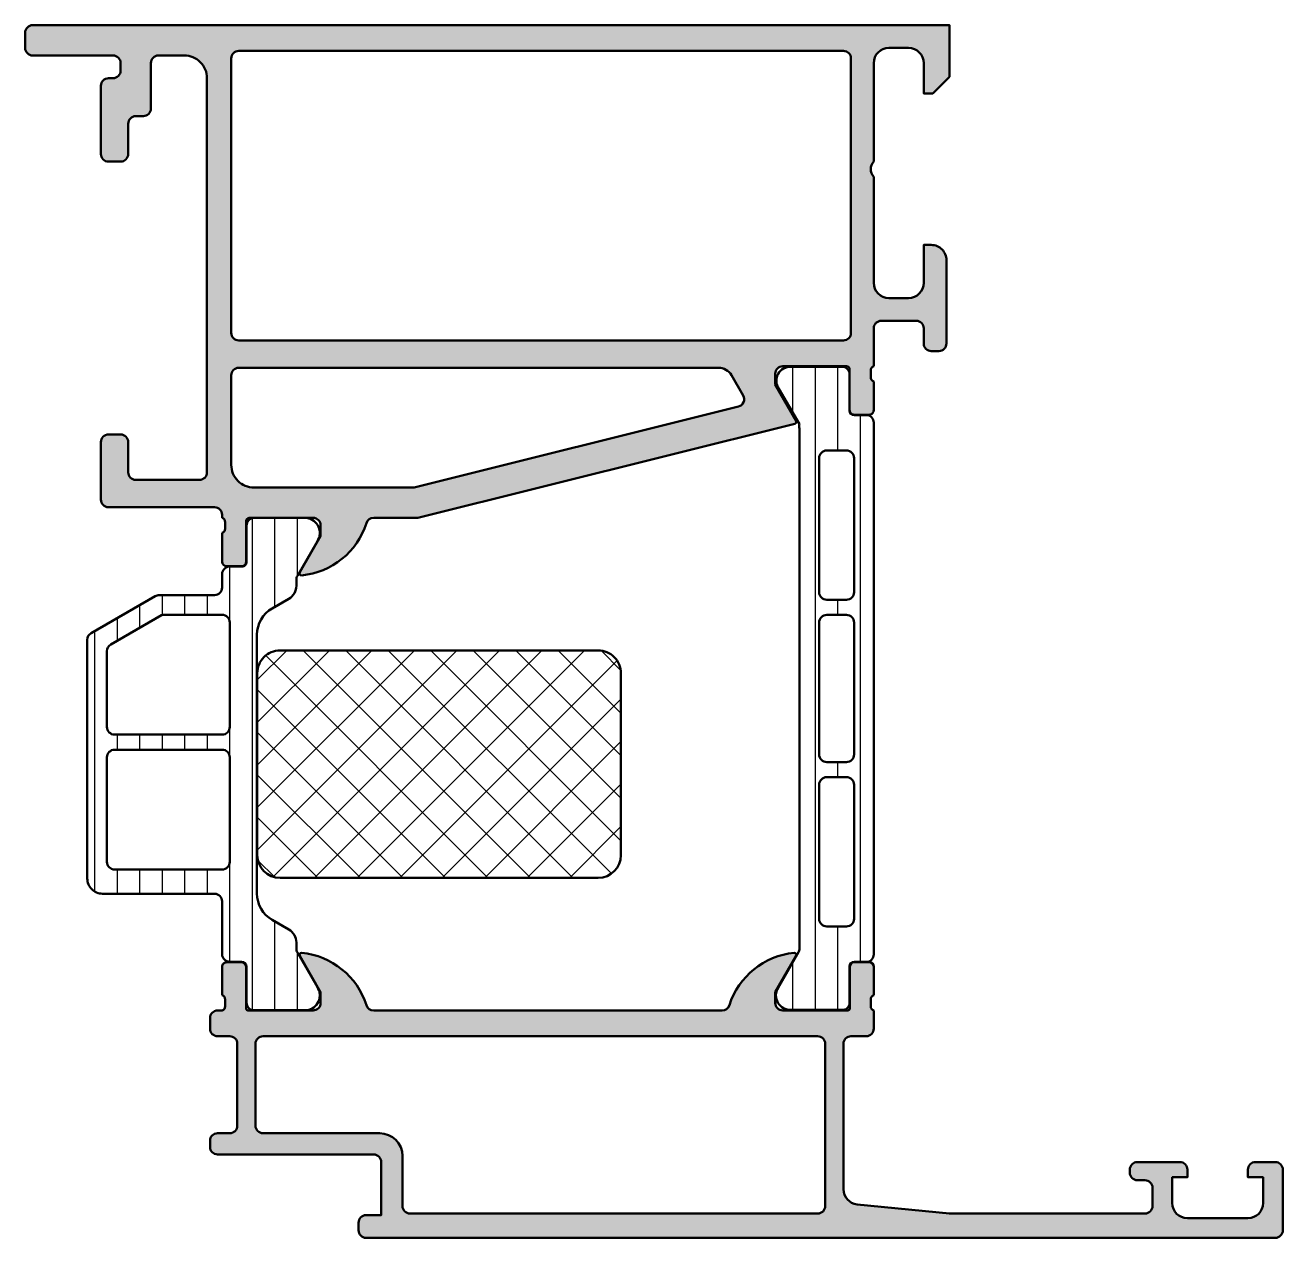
# Model space of a CAD drawing. Extents: x -15 to 68, y 0 to 80.
import ezdxf

# ---------------------------------------------------------------- set-up
doc = ezdxf.new("R2010")
doc.units = 0
for name, color, linetype, lineweight in [('0S-Alu contour', 7, 'Continuous', 50), ('0S-Alu hatch', 252, 'Continuous', 25), ('0S-Plastic contour', 254, 'Continuous', 50), ('0S-Plastic hatch', 253, 'Continuous', 25), ('0S-PT contour', 91, 'Continuous', 50), ('0S-PT hatch', 103, 'Continuous', 25)]:
    doc.layers.add(name, color=color, linetype=linetype, lineweight=lineweight)
pattern_1 = [(90, (0, 0), (-1.4859, 0), [])]

# ---------------------------------------------------------------- blocks, each defined once
blk = doc.blocks.new('501720__810098BB_A864_4363_9F8E_36D2BA99AF30_')
at = {"layer": '0S-Alu hatch'}
h = blk.add_hatch(color=256, dxfattribs=at)
edge = h.paths.add_edge_path()
edge.add_ellipse((35.76188021535163, 53.8381197846483), major_axis=(-0.1381197846483, 0), ratio=1, start_angle=104.0000000000017, end_angle=209.9999999999957, ccw=False)
edge.add_line((35.79529441547356, 53.70410274788989), (10.91199740453949, 47.5))
edge.add_line((10.91199740453949, 47.5), (7.999999999999921, 47.5))
edge.add_arc((7.999999999999921, 46.99999999999999), 0.5000000000000142, 90, 162.2515836439294)
edge.add_ellipse((2.76177675882613, 48.67660886184778), major_axis=(-4.999999999999967, 0), ratio=1, start_angle=95.62257755079332, end_angle=162.2515836439302, ccw=False)
edge.add_ellipse((3.238119784648205, 43.83811978464829), major_axis=(-0.1381197846482954, 0), ratio=1, start_angle=-30.00000000000381, end_angle=95.62257755079543, ccw=False)
edge.add_line((3.11850454237755, 43.90717967697245), (4.499999999999928, 46.3))
edge.add_line((4.499999999999928, 46.3), (4.499999999999928, 47))
edge.add_arc((3.999999999999914, 46.99999999999999), 0.5000000000000142, 0, 90)
edge.add_line((3.999999999999914, 47.5), (-0.210000000000079, 47.5))
edge.add_arc((-0.210000000000079, 47.30000000000001), 0.1999999999999886, 90, 180)
edge.add_line((-0.4100000000000677, 47.30000000000001), (-0.4100000000000819, 44.60000000000004))
edge.add_ellipse((-0.7100000000001216, 44.60000000000004), major_axis=(-0.3000000000000398, 0), ratio=1, start_angle=90, end_angle=180, ccw=False)
edge.add_line((-0.7100000000001216, 44.3), (-1.700000000000045, 44.3))
edge.add_ellipse((-1.700000000000045, 44.60000000000004), major_axis=(-0.3000000000000398, 0), ratio=1, start_angle=0, end_angle=90, ccw=False)
edge.add_line((-2.000000000000085, 44.60000000000004), (-2.000000000000085, 46.5))
edge.add_arc((-2.100000000000079, 46.78284271247462), 0.3000000000000043, 289.4712206344893, 360)
edge.add_line((-1.800000000000068, 46.78284271247462), (-1.800000000000082, 47.21715728752537))
edge.add_arc((-2.100000000000079, 47.21715728752537), 0.2999999999999829, 0, 70.5287793655094)
edge.add_line((-2.000000000000085, 47.49999999999998), (-2.000000000000085, 47.69999999999998))
edge.add_arc((-2.500000000000085, 47.69999999999998), 0.5, 0, 90)
edge.add_line((-2.500000000000085, 48.19999999999999), (-9.500000000000085, 48.19999999999998))
edge.add_ellipse((-9.500000000000085, 48.69999999999997), major_axis=(-0.4999999999999929, 0), ratio=1, start_angle=0, end_angle=90, ccw=False)
edge.add_line((-10.00000000000008, 48.69999999999997), (-10.00000000000007, 52.5))
edge.add_ellipse((-9.500000000000085, 52.5), major_axis=(-0.4999999999999858, 0), ratio=1, start_angle=269.9999999999984, end_angle=360, ccw=False)
edge.add_line((-9.500000000000071, 52.99999999999998), (-8.700000000000072, 52.99999999999999))
edge.add_ellipse((-8.700000000000045, 52.50000000000001), major_axis=(-0.4999999999999787, 0), ratio=1, start_angle=180, end_angle=270.00000000000324, ccw=False)
edge.add_line((-8.200000000000072, 52.5), (-8.200000000000072, 50.49999999999998))
edge.add_arc((-7.700000000000073, 50.49999999999998), 0.5, 180, 270)
edge.add_line((-7.700000000000073, 49.99999999999998), (-3.500000000000085, 49.99999999999999))
edge.add_arc((-3.500000000000085, 50.49999999999998), 0.4999999999999929, 270, 360)
edge.add_line((-3.000000000000085, 50.49999999999998), (-3.000000000000071, 76.5))
edge.add_arc((-4.500000000000071, 76.5), 1.5, 0, 90.00000000000055)
edge.add_line((-4.500000000000085, 78), (-6.200000000000073, 78))
edge.add_arc((-6.200000000000073, 77.5), 0.5, 90, 180)
edge.add_line((-6.700000000000073, 77.5), (-6.700000000000088, 74.49999999999999))
edge.add_ellipse((-7.200000000000102, 74.5), major_axis=(-0.5000000000000142, 0), ratio=1, start_angle=90.00000000000318, end_angle=180, ccw=False)
edge.add_line((-7.200000000000073, 73.99999999999999), (-7.700000000000088, 73.99999999999999))
edge.add_arc((-7.700000000000088, 73.49999999999999), 0.5, 90, 180)
edge.add_line((-8.200000000000088, 73.49999999999999), (-8.200000000000072, 71.5))
edge.add_ellipse((-8.70000000000006, 71.49999999999999), major_axis=(-0.4999999999999858, 0), ratio=1, start_angle=89.9999999999983, end_angle=180, ccw=False)
edge.add_line((-8.700000000000072, 71), (-9.500000000000085, 71))
edge.add_ellipse((-9.5000000000001, 71.49999999999999), major_axis=(-0.4999999999999858, 0), ratio=1, start_angle=0, end_angle=90.00000000000159, ccw=False)
edge.add_line((-10.00000000000008, 71.5), (-10.00000000000008, 76))
edge.add_ellipse((-9.5000000000001, 76.00000000000001), major_axis=(-0.4999999999999858, 0), ratio=1, start_angle=269.9999999999984, end_angle=360, ccw=False)
edge.add_line((-9.500000000000085, 76.5), (-9.200000000000072, 76.5))
edge.add_arc((-9.200000000000072, 77), 0.5, 270, 360)
edge.add_line((-8.700000000000072, 77), (-8.700000000000088, 77.5))
edge.add_arc((-9.200000000000088, 77.5), 0.5, 0, 90)
edge.add_line((-9.200000000000088, 78), (-14.50000000000008, 78))
edge.add_ellipse((-14.5000000000001, 78.49999999999999), major_axis=(-0.4999999999999858, 0), ratio=1, start_angle=0, end_angle=90.00000000000159, ccw=False)
edge.add_line((-15.00000000000008, 78.5), (-15.00000000000008, 79.5))
edge.add_ellipse((-14.5000000000001, 79.50000000000001), major_axis=(-0.4999999999999858, 0), ratio=1, start_angle=269.9999999999984, end_angle=360, ccw=False)
edge.add_line((-14.50000000000008, 80), (45.99999999999993, 80))
edge.add_line((45.99999999999993, 80), (45.99999999999993, 76.60000000000001))
edge.add_line((45.99999999999993, 76.60000000000001), (44.89999999999993, 75.5))
edge.add_line((44.89999999999993, 75.5), (44.29999999999992, 75.5))
edge.add_line((44.29999999999992, 75.5), (44.29999999999992, 77.5))
edge.add_arc((43.29999999999992, 77.5), 1, 0, 90)
edge.add_line((43.29999999999992, 78.5), (41.99999999999993, 78.5))
edge.add_arc((41.99999999999993, 77.5), 1, 90, 180)
edge.add_line((40.99999999999993, 77.5), (40.99999999999993, 71))
edge.add_arc((41.52499999999993, 70.5), 0.7250000000000015, 136.3971810272967, 223.6028189727033)
edge.add_line((40.99999999999993, 70), (40.99999999999993, 63))
edge.add_arc((41.99999999999993, 63), 1, 180, 270)
edge.add_line((41.99999999999993, 62), (43.29999999999992, 62))
edge.add_arc((43.29999999999992, 63), 1, 270, 360)
edge.add_line((44.29999999999992, 63), (44.29999999999992, 65.5))
edge.add_line((44.29999999999992, 65.5), (44.79999999999992, 65.5))
edge.add_ellipse((44.79999999999994, 64.50000000000001), major_axis=(-0.9999999999999857, 0), ratio=1, start_angle=180, end_angle=270.0000000000008, ccw=False)
edge.add_line((45.79999999999992, 64.5), (45.79999999999992, 59))
edge.add_ellipse((45.29999999999993, 58.99999999999999), major_axis=(-0.4999999999999965, 0), ratio=1, start_angle=89.9999999999992, end_angle=180, ccw=False)
edge.add_line((45.29999999999993, 58.5), (44.79999999999992, 58.50000000000001))
edge.add_ellipse((44.79999999999992, 59), major_axis=(-0.4999999999999929, 0), ratio=1, start_angle=0, end_angle=90, ccw=False)
edge.add_line((44.29999999999992, 59), (44.29999999999992, 60))
edge.add_arc((43.79999999999992, 60), 0.5, 0, 90)
edge.add_line((43.79999999999992, 60.5), (41.49999999999993, 60.5))
edge.add_arc((41.49999999999993, 60), 0.5, 90, 180)
edge.add_line((40.99999999999993, 60), (40.99999999999993, 57.5))
edge.add_arc((41.09999999999994, 57.21715728752538), 0.3000000000000011, 109.4712206344922, 180)
edge.add_line((40.79999999999993, 57.21715728752538), (40.79999999999993, 56.78284271247462))
edge.add_arc((41.09999999999994, 56.78284271247462), 0.3000000000000007, 180, 250.528779365509)
edge.add_line((40.99999999999993, 56.5), (40.99999999999993, 54.60000000000004))
edge.add_ellipse((40.6999999999999, 54.60000000000003), major_axis=(-0.3000000000000327, 0), ratio=1, start_angle=89.99999999999869, end_angle=180, ccw=False)
edge.add_line((40.69999999999989, 54.29999999999999), (39.70999999999998, 54.29999999999999))
edge.add_ellipse((39.70999999999996, 54.60000000000003), major_axis=(-0.3000000000000327, 0), ratio=1, start_angle=0, end_angle=90.00000000000267, ccw=False)
edge.add_line((39.40999999999994, 54.60000000000004), (39.40999999999993, 57.3))
edge.add_arc((39.20999999999994, 57.3), 0.1999999999999993, 0, 90)
edge.add_line((39.20999999999994, 57.5), (34.99999999999992, 57.5))
edge.add_arc((34.99999999999993, 57), 0.5, 90.00000000000081, 180)
edge.add_line((34.49999999999993, 57), (34.49999999999993, 56.29999999999999))
edge.add_line((34.49999999999993, 56.29999999999999), (35.8814954576223, 53.90717967697244))
edge = h.paths.add_edge_path()
edge.add_line((-1.400000000000076, 77.8), (-1.400000000000076, 59.69999999999998))
edge.add_arc((-0.9000000000000767, 59.69999999999999), 0.5, 180, 270)
edge.add_line((-0.9000000000000767, 59.19999999999999), (38.99999999999993, 59.2))
edge.add_arc((38.99999999999993, 59.69999999999998), 0.4999999999999929, 270, 360)
edge.add_line((39.49999999999993, 59.69999999999998), (39.49999999999993, 77.8))
edge.add_arc((38.99999999999993, 77.8), 0.5, 0, 90)
edge.add_line((38.99999999999993, 78.3), (-0.9000000000000767, 78.3))
edge.add_arc((-0.9000000000000767, 77.8), 0.5, 90, 180)
edge = h.paths.add_edge_path()
edge.add_arc((31.94739187429334, 55.32124696553697), 0.4999999999999971, 283.9999999999997, 390.0000000000001)
edge.add_line((32.38040457618556, 55.57124696553697), (31.61324865405182, 56.89999999999999))
edge.add_arc((30.74722325026737, 56.4), 1.000000000000004, 29.99999999999937, 90)
edge.add_line((30.74722325026737, 57.40000000000001), (-0.9000000000000767, 57.39999999999999))
edge.add_arc((-0.9000000000000625, 56.9), 0.4999999999999929, 90.0000000000016, 180)
edge.add_line((-1.400000000000062, 56.9), (-1.400000000000076, 51))
edge.add_arc((0.0999999999999233, 51), 1.5, 180, 270.0000000000005)
edge.add_line((0.0999999999999375, 49.5), (10.66642828273363, 49.5))
edge.add_line((10.66642828273363, 49.5), (32.06835282209318, 54.83609910239898))
at = {"layer": '0S-Alu contour', "color": 7}
for points in [[(-14.50000000000008, 80), (45.99999999999993, 80), (45.99999999999993, 76.60000000000001), (44.89999999999993, 75.5), (44.29999999999992, 75.5), (44.29999999999992, 77.5)], [(-15.00000000000008, 78.5), (-15.00000000000008, 79.5)], [(38.99999999999993, 78.3), (-0.9000000000000767, 78.3)], [(43.29999999999992, 78.5), (41.99999999999993, 78.5)], [(-9.200000000000088, 78), (-14.50000000000008, 78)], [(-8.700000000000072, 77), (-8.700000000000088, 77.5)], [(-6.700000000000073, 77.5), (-6.700000000000088, 74.49999999999999)], [(-4.500000000000085, 78), (-6.200000000000073, 78)], [(-1.400000000000076, 77.8), (-1.400000000000076, 59.69999999999998)], [(39.49999999999993, 59.69999999999998), (39.49999999999993, 77.8)], [(40.99999999999993, 77.5), (40.99999999999993, 71)], [(-9.500000000000085, 76.5), (-9.200000000000072, 76.5)], [(-3.000000000000085, 50.49999999999998), (-3.000000000000071, 76.5)], [(-10.00000000000008, 71.5), (-10.00000000000008, 76)], [(-7.200000000000073, 73.99999999999999), (-7.700000000000088, 73.99999999999999)], [(-8.200000000000088, 73.49999999999999), (-8.200000000000072, 71.5)], [(-8.700000000000072, 71), (-9.500000000000085, 71)], [(40.99999999999993, 70), (40.99999999999993, 63)], [(44.29999999999992, 63), (44.29999999999992, 65.5), (44.79999999999992, 65.5)], [(45.79999999999992, 64.5), (45.79999999999992, 59)], [(41.99999999999993, 62), (43.29999999999992, 62)], [(40.99999999999993, 60), (40.99999999999993, 57.5)], [(43.79999999999992, 60.5), (41.49999999999993, 60.5)], [(44.29999999999992, 59), (44.29999999999992, 60)], [(-0.9000000000000767, 59.19999999999999), (38.99999999999993, 59.2)], [(45.29999999999993, 58.5), (44.79999999999992, 58.50000000000001)], [(30.74722325026737, 57.40000000000001), (-0.9000000000000767, 57.39999999999999)], [(39.20999999999994, 57.5), (34.99999999999992, 57.5)], [(39.40999999999994, 54.60000000000004), (39.40999999999993, 57.3)], [(-1.400000000000062, 56.9), (-1.400000000000076, 51)], [(32.38040457618556, 55.57124696553697), (31.61324865405182, 56.89999999999999)], [(34.49999999999993, 57), (34.49999999999993, 56.29999999999999), (35.8814954576223, 53.90717967697244)], [(40.79999999999993, 57.21715728752538), (40.79999999999993, 56.78284271247462)], [(40.99999999999993, 56.5), (40.99999999999993, 54.60000000000004)], [(0.0999999999999375, 49.5), (10.66642828273363, 49.5), (32.06835282209318, 54.83609910239898)], [(40.69999999999989, 54.29999999999999), (39.70999999999998, 54.29999999999999)], [(35.79529441547356, 53.70410274788989), (10.91199740453949, 47.5), (7.999999999999921, 47.5)], [(-10.00000000000008, 48.69999999999997), (-10.00000000000007, 52.5)], [(-9.500000000000071, 52.99999999999998), (-8.700000000000072, 52.99999999999999)], [(-8.200000000000072, 52.5), (-8.200000000000072, 50.49999999999998)], [(-7.700000000000073, 49.99999999999998), (-3.500000000000085, 49.99999999999999)], [(-2.500000000000085, 48.19999999999999), (-9.500000000000085, 48.19999999999998)], [(-2.000000000000085, 47.49999999999998), (-2.000000000000085, 47.69999999999998)], [(3.999999999999914, 47.5), (-0.210000000000079, 47.5)], [(-2.000000000000085, 44.60000000000004), (-2.000000000000085, 46.5)], [(-1.800000000000068, 46.78284271247462), (-1.800000000000082, 47.21715728752537)], [(-0.4100000000000677, 47.30000000000001), (-0.4100000000000819, 44.60000000000004)], [(3.11850454237755, 43.90717967697245), (4.499999999999928, 46.3), (4.499999999999928, 47)], [(-0.7100000000001216, 44.3), (-1.700000000000045, 44.3)]]:
    blk.add_lwpolyline(points, dxfattribs=at)
at = {"layer": '0S-Alu contour', "color": 7, "extrusion": (0, 0, -1)}
for centre, radius, start, end in [((14.5000000000001, 79.50000000000001), 0.4999999999999858, 0, 90.0000000000016), ((14.5000000000001, 78.49999999999999), 0.4999999999999858, 269.9999999999984, 0), ((9.5000000000001, 76.00000000000001), 0.4999999999999858, 0, 90.0000000000016), ((7.200000000000102, 74.5), 0.5000000000000142, 180, 269.9999999999968), ((9.5000000000001, 71.49999999999999), 0.4999999999999858, 269.9999999999984, 0), ((8.70000000000006, 71.49999999999999), 0.4999999999999858, 180, 270.0000000000017), ((-44.79999999999994, 64.50000000000001), 0.9999999999999857, 89.9999999999992, 180), ((-44.79999999999992, 59), 0.4999999999999929, 270, 0), ((-45.29999999999993, 58.99999999999999), 0.4999999999999965, 180, 270.0000000000008), ((-39.70999999999996, 54.60000000000003), 0.3000000000000327, 269.9999999999973, 0), ((-40.6999999999999, 54.60000000000003), 0.3000000000000327, 180, 270.0000000000013), ((-35.76188021535163, 53.8381197846483), 0.1381197846483, 150.0000000000043, 255.9999999999983), ((9.500000000000085, 52.5), 0.4999999999999858, 0, 90.0000000000016), ((8.700000000000045, 52.50000000000001), 0.4999999999999787, 89.99999999999675, 180), ((9.500000000000085, 48.69999999999997), 0.4999999999999929, 270, 0), ((-2.76177675882613, 48.67660886184778), 4.999999999999967, 197.7484163560699, 264.3774224492067), ((1.700000000000045, 44.60000000000004), 0.3000000000000398, 270, 0), ((0.7100000000001216, 44.60000000000004), 0.3000000000000398, 180, 270), ((-3.238119784648205, 43.83811978464829), 0.1381197846482954, 264.3774224492046, 30.00000000000375)]:
    blk.add_arc(centre, radius, start, end, dxfattribs=at)
at = {"layer": '0S-Alu contour', "color": 7}
for centre, radius, start, end in [((-0.9000000000000767, 77.8), 0.5, 90, 180), ((38.99999999999993, 77.8), 0.5, 0, 90), ((41.99999999999993, 77.5), 1, 90, 180), ((43.29999999999992, 77.5), 1, 0, 90), ((-9.200000000000088, 77.5), 0.5, 0, 90), ((-6.200000000000073, 77.5), 0.5, 90, 180), ((-4.500000000000071, 76.5), 1.5, 0, 90.00000000000055), ((-9.200000000000072, 77), 0.5, 270, 0), ((-7.700000000000088, 73.49999999999999), 0.5, 90, 180), ((41.52499999999993, 70.5), 0.7250000000000015, 136.3971810272967, 223.6028189727033), ((41.99999999999993, 63), 1, 180, 270), ((43.29999999999992, 63), 1, 270, 0), ((41.49999999999993, 60), 0.5, 90, 180), ((43.79999999999992, 60), 0.5, 0, 90), ((-0.9000000000000767, 59.69999999999999), 0.5, 180, 270), ((38.99999999999993, 59.69999999999998), 0.4999999999999929, 270, 0), ((-0.9000000000000625, 56.9), 0.4999999999999929, 90.0000000000016, 180), ((30.74722325026737, 56.4), 1.000000000000004, 29.99999999999937, 90), ((34.99999999999993, 57), 0.5, 90.00000000000081, 180), ((39.20999999999994, 57.3), 0.1999999999999993, 0, 90), ((41.09999999999994, 57.21715728752538), 0.3000000000000011, 109.4712206344922, 180), ((41.09999999999994, 56.78284271247462), 0.3000000000000007, 180, 250.528779365509), ((31.94739187429334, 55.32124696553697), 0.4999999999999971, 283.9999999999997, 30.00000000000013), ((0.0999999999999233, 51), 1.5, 180, 270.0000000000005), ((-7.700000000000073, 50.49999999999998), 0.5, 180, 270), ((-3.500000000000085, 50.49999999999998), 0.4999999999999929, 270, 0), ((-2.500000000000085, 47.69999999999998), 0.5, 0, 90), ((-2.100000000000079, 47.21715728752537), 0.2999999999999829, 0, 70.5287793655094), ((-0.210000000000079, 47.30000000000001), 0.1999999999999886, 90, 180), ((3.999999999999914, 46.99999999999999), 0.5000000000000142, 0, 90), ((7.999999999999921, 46.99999999999999), 0.5000000000000142, 90, 162.2515836439294), ((-2.100000000000079, 46.78284271247462), 0.3000000000000043, 289.4712206344893, 0)]:
    blk.add_arc(centre, radius, start, end, dxfattribs=at)
blk = doc.blocks.new('345350__E8CCBB85_A133_48F6_B790_D86AECF112B5_')
at = {"layer": '0S-Alu hatch'}
h = blk.add_hatch(color=256, dxfattribs=at)
edge = h.paths.add_edge_path()
edge.add_line((-1.799998999999985, 15.72678299999149), (-1.799998999999985, 15.2731889999915))
edge.add_ellipse((-2.078836446543036, 15.26752059199313), major_axis=(-0.2788950563274379, 0), ratio=1, start_angle=106.41987641949041, end_angle=181.1645893740982, ccw=False)
edge.add_line((-2, 15), (-2.299680908210589, 15))
edge.add_arc((-2.299680908210589, 14.5), 0.5000000000000036, 90, 180)
edge.add_line((-2.799680908210589, 14.5), (-2.799680908210589, 13.79992253876117))
edge.add_arc((-2.29956618973938, 13.80003725723238), 0.5001147316285183, 180.0131427528032, 269.9868572472035)
edge.add_line((-2.299680908210547, 13.29992253876117), (-1.499693115241839, 13.29992253876117))
edge.add_ellipse((-1.499443254268499, 12.80017239973451), major_axis=(-0.4997502014883784, 0), ratio=1, start_angle=179.9713537287386, end_angle=270.0286462712596, ccw=False)
edge.add_line((-0.9996931152418255, 12.79992253876115), (-0.9996931152418255, 7.400020671848328))
edge.add_ellipse((-1.499713436076888, 7.400040992683389), major_axis=(-0.5000203212479823, 0), ratio=1, start_angle=90.00232850153498, end_angle=179.9976714983276, ccw=False)
edge.add_line((-1.499693115241825, 6.900020671848326), (-2.299680908210575, 6.900020671848325))
edge.add_arc((-2.299566189739365, 6.399905953377112), 0.5001147316285218, 90.01314275280141, 179.9868572471968)
edge.add_line((-2.799680908210575, 6.400020671848338), (-2.799680908210575, 5.999996257785828))
edge.add_arc((-2.299566189739365, 6.000110976257024), 0.5001147316285183, 180.0131427528032, 269.986857247197)
edge.add_line((-2.299680908210589, 5.499996257785815), (8.00027636718005, 5.499996257785825))
edge.add_ellipse((8.000276199942048, 4.999996090547824), major_axis=(-0.5000001672380292, 0), ratio=1, start_angle=180.0000191671709, end_angle=269.99998083594335, ccw=False)
edge.add_line((8.50027636718005, 4.999996257813003), (8.500276367180042, 1.499999953273801))
edge.add_line((8.500276367180042, 1.499999953273801), (7.500276367180042, 1.499999953273801))
edge.add_arc((7.500391085671957, 0.9998852347682088), 0.5001147316629067, 90.0131427551726, 179.9868504146385)
edge.add_line((7.000276367180042, 1.000000012878441), (7.000276367180042, 0.5000000128784468))
edge.add_arc((7.500391118378033, 0.5001147334620317), 0.5001147643557832, 180.0131429938963, 269.9798609896767)
edge.add_line((7.500215332023778, 1e-15), (67.5, 1e-16))
edge.add_arc((67.5, 0.5000000000000002), 0.5000000000000001, 270, 360)
edge.add_line((68, 0.5000000000000001), (68, 4.5))
edge.add_arc((67.5, 4.5), 0.5, 0, 90)
edge.add_line((67.5, 5), (66.19999999999999, 5))
edge.add_arc((66.19999999999999, 4.5), 0.5, 90, 180)
edge.add_line((65.69999999999999, 4.5), (65.69999999999999, 4))
edge.add_line((65.69999999999999, 4), (66.69999999999999, 4))
edge.add_line((66.69999999999999, 4), (66.69999999999996, 2.299999999999997))
edge.add_ellipse((65.69999999999996, 2.299999999999998), major_axis=(-0.9999999999999998, 0), ratio=1, start_angle=90, end_angle=180, ccw=False)
edge.add_line((65.69999999999996, 1.299999999999998), (61.69999999999999, 1.299999999999982))
edge.add_ellipse((61.69999999999999, 2.299999999999982), major_axis=(-0.9999999999999992, 0), ratio=1, start_angle=0, end_angle=90, ccw=False)
edge.add_line((60.69999999999999, 2.299999999999982), (60.69999999999999, 4))
edge.add_line((60.69999999999999, 4), (61.69999999999999, 4))
edge.add_line((61.69999999999999, 4), (61.69999999999999, 4.499999999999984))
edge.add_arc((61.19999999999999, 4.5), 0.5000000000000009, 0, 90)
edge.add_line((61.19999999999999, 5), (58.4, 4.999999999999999))
edge.add_arc((58.4, 4.499999999999998), 0.5000000000000009, 90, 180)
edge.add_line((57.9, 4.499999999999998), (57.9, 4.299999999999982))
edge.add_arc((58.4, 4.299999999999982), 0.5, 180, 270)
edge.add_line((58.4, 3.799999999999982), (58.9, 3.799999999999982))
edge.add_ellipse((58.9, 3.299999999999983), major_axis=(-0.4999999999999992, 0), ratio=1, start_angle=180, end_angle=270, ccw=False)
edge.add_line((59.40000000000001, 3.299999999999982), (59.39999999999997, 2.099999999999981))
edge.add_ellipse((58.89999999999997, 2.09999999999998), major_axis=(-0.5000000000000018, 0), ratio=1, start_angle=90, end_angle=180, ccw=False)
edge.add_line((58.89999999999997, 1.599999999999978), (45.9983668848607, 1.599999999999979))
edge.add_line((45.9983668848607, 1.599999999999979), (39.90086726378649, 2.209750724796321))
edge.add_ellipse((40.00036986780804, 3.204788067252857), major_axis=(-1.000000040545016, 0), ratio=1, start_angle=1.5080649291121517e-05, end_angle=84.2894712981921, ccw=False)
edge.add_line((39.00036982726306, 3.204787804045858), (39.00036982726304, 12.79998738861467))
edge.add_ellipse((39.5004196810018, 12.79987268502242), major_axis=(-0.50004986689435, 0), ratio=1, start_angle=270.0131427528009, end_angle=359.9868572472245, ccw=False)
edge.add_line((39.50030497740954, 13.29992253876117), (40.5, 13.29992253876117))
edge.add_arc((40.5, 13.79992253876117), 0.5, 270, 360)
edge.add_line((41, 13.79992253876117), (41, 15))
edge.add_ellipse((41.07883644654303, 15.26752059199312), major_axis=(-0.2788950563274341, 0), ratio=1, start_angle=-1.16458937409692, end_angle=73.5801235805094, ccw=False)
edge.add_line((40.79999899999999, 15.27318899999149), (40.79999899999999, 15.72678299999148))
edge.add_ellipse((41.07886709564316, 15.73244365946855), major_axis=(-0.2789255417371436, 0), ratio=1, start_angle=-73.57540544464632, end_angle=1.1628700728883814, ccw=False)
edge.add_line((41, 15.99998699999148), (41, 17.879998))
edge.add_arc((40.69999999999999, 17.879998), 0.3000000000000078, 0, 90)
edge.add_line((40.69999999999999, 18.17999800000001), (39.72002568095721, 18.179998))
edge.add_arc((39.72002568095721, 17.879998), 0.3000000000000007, 90, 180)
edge.add_line((39.42002568095721, 17.879998), (39.42002568095721, 15.11999999999999))
edge.add_ellipse((39.30002568095722, 15.11999999999999), major_axis=(-0.1199999999999903, 0), ratio=1, start_angle=89.9999999999967, end_angle=180, ccw=False)
edge.add_line((39.30002568095721, 15), (35.00000000000002, 15))
edge.add_ellipse((35.00000000000001, 15.49999999999999), major_axis=(-0.4999999999999965, 0), ratio=1, start_angle=0, end_angle=90.0000000000008, ccw=False)
edge.add_line((34.50000000000001, 15.5), (34.49999999999999, 16.2))
edge.add_line((34.49999999999999, 16.2), (35.88149545762237, 18.59282032302755))
edge.add_arc((35.76188021535172, 18.6618802153517), 0.1381197846482894, 330.0000000000001, 455.6225775507986)
edge.add_arc((36.23822324117386, 13.82339113815207), 5.000000000000113, 95.622577550794, 162.2515836439304)
edge.add_ellipse((31.00000000000004, 15.49999999999988), major_axis=(-0.4999999999998927, 0), ratio=1, start_angle=89.99999999999591, end_angle=162.2515836439253, ccw=False)
edge.add_line((31.00000000000001, 14.99999999999999), (7.999999999999992, 15))
edge.add_ellipse((8.000000000000021, 15.49999999999984), major_axis=(-0.4999999999998384, 0), ratio=1, start_angle=17.74841635606589, end_angle=89.9999999999967, ccw=False)
edge.add_arc((2.761776758826187, 13.82339113815201), 5.000000000000197, 17.74841635607066, 84.37742244920675)
edge.add_arc((3.23811978464829, 18.66188021535171), 0.138119784648294, 84.37742244921073, 210.0000000000012)
edge.add_line((3.118504542377635, 18.59282032302757), (4.500000000000007, 16.19999999999999))
edge.add_line((4.500000000000007, 16.19999999999999), (4.5, 15.5))
edge.add_ellipse((4, 15.50000000000001), major_axis=(-0.5, 0), ratio=1, start_angle=89.9999999999983, end_angle=180, ccw=False)
edge.add_line((3.999999999999985, 15.00000000000001), (-0.3000256809571908, 15))
edge.add_ellipse((-0.3000256809571908, 15.12), major_axis=(-0.1200000000000027, 0), ratio=1, start_angle=0, end_angle=90, ccw=False)
edge.add_line((-0.4200256809571954, 15.12), (-0.4200256809571954, 17.879998))
edge.add_arc((-0.7200256809572068, 17.87999799999999), 0.3000000000000114, 0, 90)
edge.add_line((-0.7200256809572068, 18.17999800000001), (-1.699999999999988, 18.179998))
edge.add_arc((-1.700000000000002, 17.87999800000001), 0.2999999999999936, 89.99999999999729, 180)
edge.add_line((-2, 17.87999800000001), (-1.999999999999985, 15.99998699999149))
edge.add_ellipse((-2.07886709564319, 15.73244365946853), major_axis=(-0.2789255417371816, 0), ratio=1, start_angle=178.837129927118, end_angle=253.5754054446394, ccw=False)
edge = h.paths.add_edge_path()
edge.add_ellipse((0.7001505502649508, 12.80015209114268), major_axis=(-0.4997704760377764, 0), ratio=1, start_angle=-90.01932230628069, end_angle=0.02631684688930136, ccw=False)
edge.add_line((0.7003190917894245, 13.29992253876117), (37.30035380553454, 13.29992253876116))
edge.add_ellipse((37.30048878729687, 12.80005752052349), major_axis=(-0.4998650364626667, 0), ratio=1, start_angle=179.9845280529183, end_angle=270.0154719470708, ccw=False)
edge.add_line((37.80035380553454, 12.79992253876107), (37.80035380553453, 2.099975658420646))
edge.add_ellipse((37.30025928519608, 2.100070059527233), major_axis=(-0.5000945292483385, 0), ratio=1, start_angle=90.0108291856593, end_angle=179.9891844747251, ccw=False)
edge.add_line((37.30035380553454, 1.5999755392113), (10.40030078124254, 1.5999755392113))
edge.add_ellipse((10.400395301581, 2.100070059527243), major_axis=(-0.5000945292483491, 0), ratio=1, start_angle=0.010815525275006621, end_angle=89.98917081434081, ccw=False)
edge.add_line((9.900300781242542, 2.099975658420602), (9.900300781242535, 5.400020819006611))
edge.add_arc((8.40030085426848, 5.400020744874273), 1.499999926974057, 2.8316468405e-06, 90.00000278938575)
edge.add_line((8.400300781242535, 6.900020671848325), (0.7003190917894245, 6.900020671848327))
edge.add_ellipse((0.7001505502649508, 7.39979111946681), major_axis=(-0.4997704760377753, 0), ratio=1, start_angle=-0.02631684688930136, end_angle=90.0193223062808, ccw=False)
edge.add_line((0.2003801269456744, 7.400020671848325), (0.2003801269456602, 12.79992253876121))
at = {"layer": '0S-Alu contour', "color": 7}
for points in [[(3.118504542377635, 18.59282032302757), (4.500000000000007, 16.19999999999999), (4.5, 15.5)], [(34.50000000000001, 15.5), (34.49999999999999, 16.2), (35.88149545762237, 18.59282032302755)], [(-2, 17.87999800000001), (-1.999999999999985, 15.99998699999149)], [(-0.7200256809572068, 18.17999800000001), (-1.699999999999988, 18.179998)], [(-0.4200256809571954, 15.12), (-0.4200256809571954, 17.879998)], [(39.42002568095721, 17.879998), (39.42002568095721, 15.11999999999999)], [(40.69999999999999, 18.17999800000001), (39.72002568095721, 18.179998)], [(41, 15.99998699999148), (41, 17.879998)], [(-2, 15), (-2.299680908210589, 15)], [(-1.799998999999985, 15.72678299999149), (-1.799998999999985, 15.2731889999915)], [(3.999999999999985, 15.00000000000001), (-0.3000256809571908, 15)], [(31.00000000000001, 14.99999999999999), (7.999999999999992, 15)], [(39.30002568095721, 15), (35.00000000000002, 15)], [(40.79999899999999, 15.27318899999149), (40.79999899999999, 15.72678299999148)], [(41, 13.79992253876117), (41, 15)], [(-2.799680908210589, 14.5), (-2.799680908210589, 13.79992253876117)], [(-2.299680908210547, 13.29992253876117), (-1.499693115241839, 13.29992253876117)], [(0.7003190917894245, 13.29992253876117), (37.30035380553454, 13.29992253876116)], [(39.50030497740954, 13.29992253876117), (40.5, 13.29992253876117)], [(-0.9996931152418255, 12.79992253876115), (-0.9996931152418255, 7.400020671848328)], [(0.2003801269456744, 7.400020671848325), (0.2003801269456602, 12.79992253876121)], [(37.80035380553454, 12.79992253876107), (37.80035380553453, 2.099975658420646)], [(39.00036982726306, 3.204787804045858), (39.00036982726304, 12.79998738861467)], [(-1.499693115241825, 6.900020671848326), (-2.299680908210575, 6.900020671848325)], [(8.400300781242535, 6.900020671848325), (0.7003190917894245, 6.900020671848327)], [(-2.799680908210575, 6.400020671848338), (-2.799680908210575, 5.999996257785828)], [(-2.299680908210589, 5.499996257785815), (8.00027636718005, 5.499996257785825)], [(8.50027636718005, 4.999996257813003), (8.500276367180042, 1.499999953273801), (7.500276367180042, 1.499999953273801)], [(9.900300781242542, 2.099975658420602), (9.900300781242535, 5.400020819006611)], [(61.19999999999999, 5), (58.4, 4.999999999999999)], [(67.5, 5), (66.19999999999999, 5)], [(57.9, 4.499999999999998), (57.9, 4.299999999999982)], [(60.69999999999999, 2.299999999999982), (60.69999999999999, 4), (61.69999999999999, 4), (61.69999999999999, 4.499999999999984)], [(65.69999999999999, 4.5), (65.69999999999999, 4), (66.69999999999999, 4), (66.69999999999996, 2.299999999999997)], [(68, 0.5000000000000001), (68, 4.5)], [(58.4, 3.799999999999982), (58.9, 3.799999999999982)], [(59.40000000000001, 3.299999999999982), (59.39999999999997, 2.099999999999981)], [(58.89999999999997, 1.599999999999978), (45.9983668848607, 1.599999999999979), (39.90086726378649, 2.209750724796321)], [(7.000276367180042, 1.000000012878441), (7.000276367180042, 0.5000000128784468)], [(37.30035380553454, 1.5999755392113), (10.40030078124254, 1.5999755392113)], [(65.69999999999996, 1.299999999999998), (61.69999999999999, 1.299999999999982)], [(7.500215332023778, 1e-15), (67.5, 1e-16)]]:
    blk.add_lwpolyline(points, dxfattribs=at)
for centre, radius, start, end in [((3.23811978464829, 18.66188021535171), 0.138119784648294, 84.37742244921073, 210.0000000000012), ((2.761776758826187, 13.82339113815201), 5.000000000000197, 17.74841635607066, 84.37742244920675), ((36.23822324117386, 13.82339113815207), 5.000000000000113, 95.622577550794, 162.2515836439304), ((35.76188021535172, 18.6618802153517), 0.1381197846482894, 330.0000000000001, 95.62257755079864), ((-1.700000000000002, 17.87999800000001), 0.2999999999999936, 89.99999999999729, 180), ((-0.7200256809572068, 17.87999799999999), 0.3000000000000114, 0, 90), ((39.72002568095721, 17.879998), 0.3000000000000007, 90, 180), ((40.69999999999999, 17.879998), 0.3000000000000078, 0, 90), ((-2.299680908210589, 14.5), 0.5000000000000036, 90, 180), ((-2.29956618973938, 13.80003725723238), 0.5001147316285183, 180.0131427528032, 269.9868572472035), ((40.5, 13.79992253876117), 0.5, 270, 0), ((-2.299566189739365, 6.399905953377112), 0.5001147316285218, 90.01314275280141, 179.9868572471968), ((8.40030085426848, 5.400020744874273), 1.499999926974057, 2.8316468405e-06, 90.00000278938575), ((-2.299566189739365, 6.000110976257024), 0.5001147316285183, 180.0131427528032, 269.986857247197), ((58.4, 4.499999999999998), 0.5000000000000009, 90, 180), ((61.19999999999999, 4.5), 0.5000000000000009, 0, 90), ((66.19999999999999, 4.5), 0.5, 90, 180), ((67.5, 4.5), 0.5, 0, 90), ((58.4, 4.299999999999982), 0.5, 180, 270), ((7.500391085671957, 0.9998852347682088), 0.5001147316629067, 90.0131427551726, 179.9868504146385), ((7.500391118378033, 0.5001147334620317), 0.5001147643557832, 180.0131429938963, 269.9798609896767), ((67.5, 0.5000000000000002), 0.5000000000000001, 270, 0)]:
    blk.add_arc(centre, radius, start, end, dxfattribs=at)
at = {"layer": '0S-Alu contour', "color": 7, "extrusion": (0, 0, -1)}
for centre, radius, start, end in [((2.07886709564319, 15.73244365946853), 0.2789255417371816, 106.4245945553606, 181.1628700728821), ((-41.07886709564316, 15.73244365946855), 0.2789255417371436, 358.8371299271116, 73.57540544464624), ((2.078836446543036, 15.26752059199313), 0.2788950563274379, 178.8354106259018, 253.5801235805096), ((0.3000256809571908, 15.12), 0.1200000000000028, 270, 0), ((-4, 15.50000000000001), 0.5, 180, 270.0000000000017), ((-8.000000000000021, 15.49999999999984), 0.4999999999998384, 270.0000000000033, 342.2515836439341), ((-31.00000000000004, 15.49999999999988), 0.4999999999998927, 197.7484163560749, 270.0000000000041), ((-35.00000000000001, 15.49999999999999), 0.4999999999999965, 269.9999999999992, 0), ((-39.30002568095722, 15.11999999999999), 0.1199999999999903, 180, 270.0000000000033), ((-41.07883644654303, 15.26752059199312), 0.2788950563274341, 286.4198764194906, 1.164589374096924), ((1.499443254268499, 12.80017239973451), 0.4997502014883784, 89.9713537287404, 180.0286462712615), ((-0.7001505502649508, 12.80015209114268), 0.4997704760377764, 359.9736831531107, 90.01932230628076), ((-37.30048878729687, 12.80005752052349), 0.4998650364626667, 89.98452805292918, 180.0154719470817), ((-39.5004196810018, 12.79987268502242), 0.50004986689435, 0.0131427527754762, 89.9868572471991), ((1.499713436076888, 7.400040992683389), 0.5000203212479823, 180.0023285016724, 269.997671498465), ((-0.7001505502649508, 7.39979111946681), 0.4997704760377754, 269.9806776937192, 0.0263168468893796), ((-8.000276199942048, 4.999996090547824), 0.5000001672380292, 90.00001916405668, 179.9999808328291), ((-58.9, 3.299999999999983), 0.4999999999999992, 90, 180), ((-40.00036986780804, 3.204788067252857), 1.000000040545016, 275.710528701808, 359.9999849193507), ((-10.400395301581, 2.100070059527243), 0.5000945292483491, 270.0108291856592, 359.989184474725), ((-37.30025928519608, 2.100070059527233), 0.5000945292483385, 180.010815525275, 269.9891708143407), ((-58.89999999999997, 2.09999999999998), 0.5000000000000018, 180, 270), ((-61.69999999999999, 2.299999999999982), 0.9999999999999992, 270, 0), ((-65.69999999999996, 2.299999999999998), 0.9999999999999998, 180, 270)]:
    blk.add_arc(centre, radius, start, end, dxfattribs=at)
blk = doc.blocks.new('284013__F912D0D4_1162_48A4_BBD0_B471462C4B41___83469CB9_A1CC_4CCC_81C5_B868A43CE60F_')
at = {"layer": '0S-Plastic hatch'}
h = blk.add_hatch(dxfattribs=at)
h.set_pattern_fill('ANSI31', color=256, scale=0.4680000000000001, angle=45, style=0)
h.set_pattern_definition(pattern_1)
edge = h.paths.add_edge_path()
edge.add_line((-1.999999987197213, 43.79000300000001), (-1.999999987197213, 42.90002479553223))
edge.add_ellipse((-2.499999987197185, 42.90002479553222), major_axis=(-0.4999999999999716, 0), ratio=1, start_angle=89.9999999999967, end_angle=180, ccw=False)
edge.add_line((-2.499999987197213, 42.40002479553225), (-6.165949617267472, 42.40002479553223))
edge.add_arc((-6.165949617267429, 41.90002479553228), 0.4999999999999574, 90.00000000000487, 120.0045119354997)
edge.add_line((-6.415983715432801, 42.33301780904933), (-10.65003466965348, 39.8880427658599))
edge.add_arc((-10.40000057148811, 39.45504975234279), 0.5000000000000014, 120.0045119354968, 179.9988937274308)
edge.add_line((-10.9000005713949, 39.45505940639217), (-10.90030670186739, 23.70003199196952))
edge.add_arc((-9.900306702053795, 23.7000126838684), 0.9999999999999974, 179.9988937274308, 269.9999963079567)
edge.add_line((-9.900306766492108, 22.70001268386841), (-2.499999954978065, 22.70001220700519))
edge.add_ellipse((-2.499999987197227, 22.20001220700519), major_axis=(-0.5000000000000081, 0), ratio=1, start_angle=180, end_angle=269.99999630795594, ccw=False)
edge.add_line((-1.999999987197227, 22.20001220700519), (-1.999999987197213, 18.70999698719721))
edge.add_arc((-1.50000267890914, 18.70999430828808), 0.4999973082952495, 179.999693017615, 270.0003069820259)
edge.add_line((-1.500000000000014, 18.209997), (-0.6896686666666767, 18.209997))
edge.add_ellipse((-0.6896686666666767, 17.90999699999999), major_axis=(-0.3000000000000043, 0), ratio=1, start_angle=180, end_angle=270, ccw=False)
edge.add_line((-0.3896686666666653, 17.909997), (-0.3900006170637056, 15.50999861706369))
edge.add_arc((0.10999536037491, 15.50999597743861), 0.4999959774455833, 179.9996975182267, 270.0003024811867)
edge.add_line((0.1099979999999903, 15.01), (3.586539498099455, 15.01))
edge.add_arc((3.444228849108114, 15.99981807472285), 0.9999960709244774, 278.181608051899, 392.7270160998408)
edge.add_line((4.285481498099457, 16.54045300000001), (2.966989442252057, 18.82414854312755))
edge.add_ellipse((3.400002158982616, 19.07414851742715), major_axis=(-0.5000000000001791, 0), ratio=1, start_angle=0.0011751529779076009, end_angle=29.999996599338374, ccw=False)
edge.add_line((2.900002159087605, 19.07413826228277), (2.899993904977364, 19.47657566124689))
edge.add_arc((1.899993905187699, 19.47655515095074), 0.9999999999999868, 0.0011751529779635, 60.02622318121969)
edge.add_line((2.399597489588387, 20.34280930444956), (1.300795644524569, 20.9765324884859))
edge.add_ellipse((2.300002813326045, 22.70904079548361), major_axis=(-2.000000000000081, 0), ratio=1, start_angle=0, end_angle=60.026223181218086, ccw=False)
edge.add_line((0.3000028133259605, 22.70904079548357), (0.3000028133259462, 39.79095917659861))
edge.add_ellipse((2.300002813325988, 39.79095920451643), major_axis=(-2.000000000000042, 0), ratio=1, start_angle=299.9737768187801, end_angle=360, ccw=False)
edge.add_line((1.300795644524583, 41.52346751151413), (2.399597489588387, 42.15719069555045))
edge.add_arc((1.899993905187699, 43.02344484904928), 1, 299.9737768187799, 359.9988248470221)
edge.add_line((2.899993904977364, 43.0234243387606), (2.900002159087605, 43.42586173772096))
edge.add_ellipse((3.400002158982289, 43.42585148257295), major_axis=(-0.4999999999998514, 0), ratio=1, start_angle=330.0000034006513, end_angle=359.9988248467119, ccw=False)
edge.add_line((2.966989442252057, 43.67585145687246), (4.285481498099457, 45.959547))
edge.add_arc((3.444228849108114, 46.50018192527716), 0.9999960709244778, 327.2729839001589, 441.8183919481001)
edge.add_line((3.586539498099469, 47.49000000000001), (0.1099980000000045, 47.49000000000002))
edge.add_arc((0.1099953603749242, 46.99000402256139), 0.4999959774455904, 89.9996975188133, 180.0003024817733)
edge.add_line((-0.3900006170636914, 46.99000138293119), (-0.3897603949437638, 44.59003302816078))
edge.add_ellipse((-0.6897603934409346, 44.59000300000001), major_axis=(-0.2999999999999883, 0), ratio=1, start_angle=89.99999999999733, end_angle=180.005734956338, ccw=False)
edge.add_line((-0.6897603934409489, 44.29000300000002), (-1.499999987197199, 44.29000300000001))
edge.add_arc((-1.499999987197213, 43.79000300000001), 0.5, 89.99999999999837, 180)
edge = h.paths.add_edge_path()
edge.add_line((-9.600214958190932, 24.79953670501709), (-9.600000858306897, 31.70002593994141))
edge.add_ellipse((-9.10020069520725, 31.70022577646151), major_axis=(-0.4998002030502552, 0), ratio=1, start_angle=-90.0227994500579, end_angle=0.02290873318861486, ccw=False)
edge.add_line((-9.100001811981215, 32.20002593994141), (-2.000000047096662, 32.20002593994141))
edge.add_ellipse((-1.999806013141778, 31.70021962891023), major_axis=(-0.4998063486949419, 0), ratio=1, start_angle=179.9777962789857, end_angle=270.02224326882873, ccw=False)
edge.add_line((-1.49999970197679, 31.70002593994141), (-1.500206321477904, 24.79953670501712))
edge.add_ellipse((-1.999909018796927, 24.79923940252309), major_axis=(-0.4997027857603682, 0), ratio=1, start_angle=89.96594743205827, end_angle=180.0340886215503, ccw=False)
edge.add_line((-2.000206006850945, 24.29953670501709), (-9.10019969940187, 24.29953670501709))
edge.add_ellipse((-9.10049351631828, 24.79925813815599), major_axis=(-0.4997215195153975, 0), ratio=1, start_angle=-0.031939201445993604, end_angle=90.03368770319548, ccw=False)
edge = h.paths.add_edge_path()
edge.add_line((-9.349956328696933, 39.13802602248269), (-5.997344293317297, 41.07320767234947))
edge.add_ellipse((-5.897361723692995, 40.89999252932986), major_axis=(-0.1999999999999523, 0), ratio=1, start_angle=270.005869590817, end_angle=299.99423424562417, ccw=False)
edge.add_line((-5.897382212430059, 41.09999252828035), (-2.000205675372868, 41.10039176940918))
edge.add_ellipse((-1.999909117825296, 40.60068843655495), major_axis=(-0.4997034208528345, 0), ratio=1, start_angle=179.9659842705408, end_angle=270.0340031629701, ccw=False)
edge.add_line((-1.500205785036101, 40.60039176940918), (-1.499999761581435, 33.70002593994133))
edge.add_ellipse((-1.999700789294053, 33.6997269676127), major_axis=(-0.4997011171505489, 0), ratio=1, start_angle=89.96571187978742, end_angle=180.0342801988035, ccw=False)
edge.add_line((-1.999999830708588, 33.20002593994141), (-9.100000858306897, 33.20002593994142))
edge.add_ellipse((-9.100304336517212, 33.69972293827907), major_axis=(-0.4996970904925152, 0), ratio=1, start_angle=-0.03474248266508084, end_angle=90.03479712414747, ccw=False)
edge.add_line((-9.600001335144057, 33.70002593994141), (-9.599999904636121, 38.70498831207074))
edge.add_ellipse((-9.099999904636135, 38.70498816493356), major_axis=(-0.5000000000000029, 0), ratio=1, start_angle=299.99423424562144, end_angle=359.99998313932144, ccw=False)
at = {"layer": '0S-Alu contour', "color": 7}
for points in [[(-9.349956328696933, 39.13802602248269), (-5.997344293317297, 41.07320767234947)], [(-5.897382212430059, 41.09999252828035), (-2.000205675372868, 41.10039176940918)], [(-1.500205785036101, 40.60039176940918), (-1.499999761581435, 33.70002593994133)], [(-9.600001335144057, 33.70002593994141), (-9.599999904636121, 38.70498831207074)], [(-1.999999830708588, 33.20002593994141), (-9.100000858306897, 33.20002593994142)], [(-9.600214958190932, 24.79953670501709), (-9.600000858306897, 31.70002593994141)], [(-9.100001811981215, 32.20002593994141), (-2.000000047096662, 32.20002593994141)], [(-1.49999970197679, 31.70002593994141), (-1.500206321477904, 24.79953670501712)], [(-2.000206006850945, 24.29953670501709), (-9.10019969940187, 24.29953670501709)]]:
    blk.add_lwpolyline(points, dxfattribs=at)
at = {"layer": '0S-Alu contour', "color": 7, "extrusion": (0, 0, -1)}
for centre, radius, start, end in [((5.897361723692995, 40.89999252932986), 0.1999999999999523, 60.00576575437584, 89.99413040918303), ((1.999909117825296, 40.60068843655495), 0.4997034208528345, 89.96599683702988, 180.0340157294593), ((9.099999904636135, 38.70498816493356), 0.5000000000000029, 1.68606785517e-05, 60.00576575437853), ((9.100304336517212, 33.69972293827907), 0.4996970904925152, 269.9652028758525, 0.0347424826650621), ((1.999700789294053, 33.6997269676127), 0.4997011171505489, 179.9657198011965, 270.0342881202126), ((9.10020069520725, 31.70022577646151), 0.4998002030502552, 359.9770912668114, 90.02279945005797), ((1.999806013141778, 31.70021962891023), 0.4998063486949419, 89.97775673117127, 180.0222037210143), ((9.10049351631828, 24.79925813815599), 0.4997215195153976, 269.9663122968045, 0.0319392014459854), ((1.999909018796927, 24.79923940252309), 0.4997027857603682, 179.9659113784497, 270.0340525679417)]:
    blk.add_arc(centre, radius, start, end, dxfattribs=at)
at = {"layer": '0S-Plastic contour', "color": 7}
for points in [[(3.586539498099469, 47.49000000000001), (0.1099980000000045, 47.49000000000002)], [(-0.3900006170636914, 46.99000138293119), (-0.3897603949437638, 44.59003302816078)], [(2.966989442252057, 43.67585145687246), (4.285481498099457, 45.959547)], [(-0.6897603934409489, 44.29000300000002), (-1.499999987197199, 44.29000300000001)], [(-1.999999987197213, 43.79000300000001), (-1.999999987197213, 42.90002479553223)], [(2.899993904977364, 43.0234243387606), (2.900002159087605, 43.42586173772096)], [(-6.415983715432801, 42.33301780904933), (-10.65003466965348, 39.8880427658599)], [(-2.499999987197213, 42.40002479553225), (-6.165949617267472, 42.40002479553223)], [(1.300795644524583, 41.52346751151413), (2.399597489588387, 42.15719069555045)], [(-10.9000005713949, 39.45505940639217), (-10.90030670186739, 23.70003199196952)], [(0.3000028133259605, 22.70904079548357), (0.3000028133259462, 39.79095917659861)], [(-9.900306766492108, 22.70001268386841), (-2.499999954978065, 22.70001220700519)], [(-1.999999987197227, 22.20001220700519), (-1.999999987197213, 18.70999698719721)], [(2.399597489588387, 20.34280930444956), (1.300795644524569, 20.9765324884859)], [(2.900002159087605, 19.07413826228277), (2.899993904977364, 19.47657566124689)], [(4.285481498099457, 16.54045300000001), (2.966989442252057, 18.82414854312755)], [(-1.500000000000014, 18.209997), (-0.6896686666666767, 18.209997)], [(-0.3896686666666653, 17.909997), (-0.3900006170637056, 15.50999861706369)], [(0.1099979999999903, 15.01), (3.586539498099455, 15.01)]]:
    blk.add_lwpolyline(points, dxfattribs=at)
for centre, radius, start, end in [((0.1099953603749242, 46.99000402256139), 0.4999959774455904, 89.9996975188133, 180.0003024817733), ((3.444228849108114, 46.50018192527716), 0.9999960709244778, 327.2729839001589, 81.81839194810016), ((-1.499999987197213, 43.79000300000001), 0.5, 89.99999999999837, 180), ((-6.165949617267429, 41.90002479553228), 0.4999999999999574, 90.00000000000487, 120.0045119354997), ((1.899993905187699, 43.02344484904928), 1, 299.9737768187799, 359.9988248470221), ((-10.40000057148811, 39.45504975234279), 0.5000000000000014, 120.0045119354968, 179.9988937274308), ((-9.900306702053795, 23.7000126838684), 0.9999999999999974, 179.9988937274308, 269.9999963079567), ((1.899993905187699, 19.47655515095074), 0.9999999999999868, 0.0011751529779635, 60.02622318121969), ((-1.50000267890914, 18.70999430828808), 0.4999973082952495, 179.999693017615, 270.0003069820259), ((3.444228849108114, 15.99981807472285), 0.9999960709244774, 278.181608051899, 32.72701609984089), ((0.10999536037491, 15.50999597743861), 0.4999959774455833, 179.9996975182267, 270.0003024811867)]:
    blk.add_arc(centre, radius, start, end, dxfattribs=at)
at = {"layer": '0S-Plastic contour', "color": 7, "extrusion": (1e-16, -2e-16, -1)}
blk.add_arc((0.6897603934409346, 44.59000300000001), 0.2999999999999883, 179.994265043662, 270.0000000000027, dxfattribs=at)
at = {"layer": '0S-Plastic contour', "color": 7, "extrusion": (-1e-15, 4e-16, -1)}
blk.add_arc((-3.400002158982289, 43.42585148257295), 0.4999999999998514, 0.0011751532881058, 29.99999659934868, dxfattribs=at)
at = {"layer": '0S-Plastic contour', "color": 7, "extrusion": (2e-16, -2e-16, -1)}
blk.add_arc((2.499999987197185, 42.90002479553222), 0.4999999999999716, 180, 270.0000000000033, dxfattribs=at)
at = {"layer": '0S-Plastic contour', "color": 7, "extrusion": (0, 0, -1)}
for centre, radius, start, end in [((-2.300002813325988, 39.79095920451643), 2.000000000000042, 0, 60.02622318121989), ((2.499999987197227, 22.20001220700519), 0.5000000000000081, 90.00000369204405, 180), ((-2.300002813326045, 22.70904079548361), 2.000000000000081, 299.9737768187819, 0), ((0.6896686666666767, 17.90999699999999), 0.3000000000000043, 90, 180)]:
    blk.add_arc(centre, radius, start, end, dxfattribs=at)
at = {"layer": '0S-Plastic contour', "color": 7, "extrusion": (-1e-16, 0, -1)}
blk.add_arc((-3.400002158982616, 19.07414851742715), 0.5000000000001791, 330.0000034006616, 359.9988248470221, dxfattribs=at)
blk = doc.blocks.new('502330__CB661BE9_1AA3_4912_B1FF_2239A9B4F35E_')
at = {"layer": '0S-PT hatch'}
h = blk.add_hatch(dxfattribs=at)
h.set_pattern_fill('ANSI37', color=256, scale=0.625, angle=90, style=0)
h.set_pattern_definition([(135, (0, 0), (-1.403165018917055, -1.403165018917055), []), (225, (0, 0), (1.403165018917055, -1.403165018917055), [])])
edge = h.paths.add_edge_path()
edge.add_arc((1.819925669195086, 37.25007715557614), 1.499922857852899, 89.99705315970357, 180.002946840153)
edge.add_line((0.3200028133260275, 37.25000001144895), (0.3200028133260275, 25.24999998854954))
edge.add_arc((1.820013848209868, 25.25001104632921), 1.500011034924598, 180.0004223738258, 269.9995785015865)
edge.add_line((1.820002813326027, 23.75000001144519), (22.82000209807029, 23.7500000114452))
edge.add_arc((22.81995365669541, 25.25004843565265), 1.500048424989616, 270.0018502644908, 359.9981495169678)
edge.add_line((24.32000208090267, 25.24999998855618), (24.32000208090267, 37.2500000114452))
edge.add_arc((22.82004195956515, 37.25003989010723), 1.499960121867639, 359.9984767065446, 450.0015226374269)
edge.add_line((22.82000209807029, 38.7500000114452), (1.820002813326027, 38.7500000114452))
at = {"layer": '0S-PT contour', "color": 7}
for points in [[(22.82000209807029, 38.7500000114452), (1.820002813326027, 38.7500000114452)], [(0.3200028133260275, 37.25000001144895), (0.3200028133260275, 25.24999998854954)], [(24.32000208090267, 25.24999998855618), (24.32000208090267, 37.2500000114452)], [(1.820002813326027, 23.75000001144519), (22.82000209807029, 23.7500000114452)]]:
    blk.add_lwpolyline(points, dxfattribs=at)
for centre, radius, start, end in [((1.819925669195086, 37.25007715557614), 1.499922857852899, 89.99705315970357, 180.002946840153), ((22.82004195956515, 37.25003989010723), 1.499960121867639, 359.9984767065446, 90.001522637427), ((1.820013848209868, 25.25001104632921), 1.500011034924598, 180.0004223738258, 269.9995785015865), ((22.81995365669541, 25.25004843565265), 1.500048424989616, 270.0018502644908, 359.9981495169678)]:
    blk.add_arc(centre, radius, start, end, dxfattribs=at)
blk = doc.blocks.new('284013__FD264D93_CDA1_4304_BB6D_BF9E35833338___E098AC10_773B_4F80_A446_79F51A05E935_')
at = {"layer": '0S-Plastic hatch'}
h = blk.add_hatch(dxfattribs=at)
h.set_pattern_fill('ANSI31', color=256, scale=0.4680000000000001, angle=45, style=0)
h.set_pattern_definition(pattern_1)
edge = h.paths.add_edge_path()
edge.add_line((39.40000000000001, 15.49999999999998), (39.40000000000001, 17.89999999999999))
edge.add_ellipse((39.7, 17.9), major_axis=(-0.2999999999999971, 0), ratio=1, start_angle=270, end_angle=360, ccw=False)
edge.add_line((39.7, 18.19999999999999), (40.49999999999999, 18.19999999999999))
edge.add_arc((40.50000000000001, 18.69999999999999), 0.4999999999999965, 269.9999999999984, 360)
edge.add_line((41, 18.69999999999999), (41, 53.78))
edge.add_arc((40.49999999999999, 53.78), 0.4999999999999965, 0, 90)
edge.add_line((40.49999999999999, 54.28), (39.7, 54.27999999999999))
edge.add_ellipse((39.7, 54.57999999999999), major_axis=(-0.2999999999999971, 0), ratio=1, start_angle=0, end_angle=89.99999999999869, ccw=False)
edge.add_line((39.40000000000001, 54.57999999999998), (39.39999999999999, 56.97999999999999))
edge.add_arc((38.92930293335989, 56.99213767241498), 0.4708535352264518, 358.5228645556874, 453.5680311096984)
edge.add_line((38.89999999999999, 57.46207850883138), (35.55, 57.46207850883138))
edge.add_arc((35.49137809930771, 56.5480499506569), 0.9159065085472935, 86.33031871782725, 215.6980842809799)
edge.add_line((34.74756764165868, 56.01360562662376), (36.09660574733533, 53.67700308624534))
edge.add_arc((36.7349779055187, 53.54282013558957), 0.652322065080112, 168.1294934615045, 193.2418972963053)
edge.add_line((36.09999999999999, 53.39339745962154), (36.10000000000001, 19.08660254037844))
edge.add_ellipse((35.6, 19.08660254037843), major_axis=(-0.5000000000000107, 0), ratio=1, start_angle=150.0000000000008, end_angle=180, ccw=False)
edge.add_line((36.03301270189223, 18.83660254037843), (34.68397459621557, 16.49999999999999))
edge.add_arc((35.51244015294311, 15.99999999999999), 0.967654472776244, 148.8879523141343, 272.2245145622121)
edge.add_line((35.55000000000001, 15.03307475130031), (38.9, 15.03307475130032))
edge.add_arc((38.95215511802401, 15.47839664276728), 0.4483656357882637, 263.3200756186588, 362.7617206208955)
edge = h.paths.add_edge_path()
edge.add_line((37.89999999999999, 51.93999999999999), (39.2, 51.93999999999999))
edge.add_ellipse((39.2, 51.44), major_axis=(-0.5, 0), ratio=1, start_angle=180, end_angle=270, ccw=False)
edge.add_line((39.7, 51.44), (39.7, 42.58999999999999))
edge.add_ellipse((39.2, 42.58999999999999), major_axis=(-0.5000000000000036, 0), ratio=1, start_angle=90, end_angle=180, ccw=False)
edge.add_line((39.2, 42.08999999999998), (37.9, 42.08999999999999))
edge.add_ellipse((37.9, 42.58999999999999), major_axis=(-0.5, 0), ratio=1, start_angle=0, end_angle=90, ccw=False)
edge.add_line((37.4, 42.58999999999999), (37.4, 51.44))
edge.add_ellipse((37.9, 51.44), major_axis=(-0.5, 0), ratio=1, start_angle=270.0000000000008, end_angle=360, ccw=False)
edge = h.paths.add_edge_path()
edge.add_line((37.9, 30.39), (39.2, 30.39))
edge.add_ellipse((39.2, 29.88999999999999), major_axis=(-0.5, 0), ratio=1, start_angle=180, end_angle=270, ccw=False)
edge.add_line((39.7, 29.88999999999999), (39.7, 21.04))
edge.add_ellipse((39.2, 21.03999999999999), major_axis=(-0.5, 0), ratio=1, start_angle=90, end_angle=180, ccw=False)
edge.add_line((39.2, 20.53999999999999), (37.89999999999999, 20.53999999999999))
edge.add_ellipse((37.9, 21.03999999999999), major_axis=(-0.5, 0), ratio=1, start_angle=0, end_angle=89.9999999999992, ccw=False)
edge.add_line((37.4, 21.03999999999999), (37.4, 29.88999999999999))
edge.add_ellipse((37.9, 29.88999999999999), major_axis=(-0.5, 0), ratio=1, start_angle=270, end_angle=360, ccw=False)
edge = h.paths.add_edge_path()
edge.add_ellipse((39.2, 31.89), major_axis=(-0.5, 0), ratio=1, start_angle=90, end_angle=180, ccw=False)
edge.add_line((39.2, 31.38999999999999), (37.9, 31.38999999999999))
edge.add_ellipse((37.9, 31.89), major_axis=(-0.5, 0), ratio=1, start_angle=0, end_angle=90, ccw=False)
edge.add_line((37.4, 31.89), (37.4, 40.59))
edge.add_ellipse((37.9, 40.59), major_axis=(-0.5, 0), ratio=1, start_angle=270, end_angle=360, ccw=False)
edge.add_line((37.9, 41.08999999999999), (39.2, 41.08999999999999))
edge.add_ellipse((39.2, 40.59), major_axis=(-0.5, 0), ratio=1, start_angle=180, end_angle=270, ccw=False)
edge.add_line((39.7, 40.59), (39.7, 31.89))
at = {"layer": '0S-Alu contour', "color": 7}
for points in [[(37.89999999999999, 51.93999999999999), (39.2, 51.93999999999999)], [(37.4, 42.58999999999999), (37.4, 51.44)], [(39.7, 51.44), (39.7, 42.58999999999999)], [(39.2, 42.08999999999998), (37.9, 42.08999999999999)], [(37.9, 41.08999999999999), (39.2, 41.08999999999999)], [(37.4, 31.89), (37.4, 40.59)], [(39.7, 40.59), (39.7, 31.89)], [(39.2, 31.38999999999999), (37.9, 31.38999999999999)], [(37.4, 21.03999999999999), (37.4, 29.88999999999999)], [(37.9, 30.39), (39.2, 30.39)], [(39.7, 29.88999999999999), (39.7, 21.04)], [(39.2, 20.53999999999999), (37.89999999999999, 20.53999999999999)]]:
    blk.add_lwpolyline(points, dxfattribs=at)
at = {"layer": '0S-Alu contour', "color": 7, "extrusion": (0, 0, -1)}
for centre, radius, start, end in [((-37.9, 51.44), 0.5, 0, 89.9999999999992), ((-39.2, 51.44), 0.5, 90, 180), ((-37.9, 42.58999999999999), 0.5, 270, 0), ((-39.2, 42.58999999999999), 0.5000000000000036, 180, 270), ((-37.9, 40.59), 0.5, 0, 90), ((-39.2, 40.59), 0.5, 90, 180), ((-37.9, 31.89), 0.5, 270, 0), ((-39.2, 31.89), 0.5, 180, 270), ((-37.9, 29.88999999999999), 0.5, 0, 90), ((-39.2, 29.88999999999999), 0.5, 90, 180), ((-37.9, 21.03999999999999), 0.5, 270.0000000000008, 0), ((-39.2, 21.03999999999999), 0.5, 180, 270)]:
    blk.add_arc(centre, radius, start, end, dxfattribs=at)
at = {"layer": '0S-Plastic contour', "color": 7}
for points in [[(38.89999999999999, 57.46207850883138), (35.55, 57.46207850883138)], [(39.40000000000001, 54.57999999999998), (39.39999999999999, 56.97999999999999)], [(34.74756764165868, 56.01360562662376), (36.09660574733533, 53.67700308624534)], [(40.49999999999999, 54.28), (39.7, 54.27999999999999)], [(36.09999999999999, 53.39339745962154), (36.10000000000001, 19.08660254037844)], [(41, 18.69999999999999), (41, 53.78)], [(36.03301270189223, 18.83660254037843), (34.68397459621557, 16.49999999999999)], [(39.40000000000001, 15.49999999999998), (39.40000000000001, 17.89999999999999)], [(39.7, 18.19999999999999), (40.49999999999999, 18.19999999999999)], [(35.55000000000001, 15.03307475130031), (38.9, 15.03307475130032)]]:
    blk.add_lwpolyline(points, dxfattribs=at)
for centre, radius, start, end in [((35.49137809930771, 56.5480499506569), 0.9159065085472935, 86.33031871782725, 215.6980842809799), ((38.92930293335989, 56.99213767241498), 0.4708535352264518, 358.5228645556874, 93.5680311096985), ((40.49999999999999, 53.78), 0.4999999999999965, 0, 90), ((36.7349779055187, 53.54282013558957), 0.652322065080112, 168.1294934615045, 193.2418972963053), ((40.50000000000001, 18.69999999999999), 0.4999999999999965, 269.9999999999984, 0), ((35.51244015294311, 15.99999999999999), 0.967654472776244, 148.8879523141343, 272.2245145622121), ((38.95215511802401, 15.47839664276728), 0.4483656357882637, 263.3200756186588, 2.761720620895461)]:
    blk.add_arc(centre, radius, start, end, dxfattribs=at)
at = {"layer": '0S-Plastic contour', "color": 7, "extrusion": (0, 0, -1)}
for centre, radius, start, end in [((-39.7, 54.57999999999999), 0.2999999999999971, 270.0000000000013, 0), ((-35.6, 19.08660254037843), 0.5000000000000107, 180, 209.9999999999993), ((-39.7, 17.9), 0.2999999999999971, 0, 90)]:
    blk.add_arc(centre, radius, start, end, dxfattribs=at)
blk = doc.blocks.new('502330__C769AE03_1F47_4A0F_BB15_0DFD5BC3B4C3_')
at = {"layer": '0S-Alu contour', "color": 7}
for name in ['501720__810098BB_A864_4363_9F8E_36D2BA99AF30_', '345350__E8CCBB85_A133_48F6_B790_D86AECF112B5_']:
    blk.add_blockref(name, (0, 0), dxfattribs=at)
at = {"layer": '0S-Plastic contour', "color": 7}
for name in ['284013__FD264D93_CDA1_4304_BB6D_BF9E35833338___E098AC10_773B_4F80_A446_79F51A05E935_', '284013__F912D0D4_1162_48A4_BBD0_B471462C4B41___83469CB9_A1CC_4CCC_81C5_B868A43CE60F_']:
    blk.add_blockref(name, (0, 0), dxfattribs=at)
at = {"layer": '0S-PT contour', "color": 7}
blk.add_blockref('502330__CB661BE9_1AA3_4912_B1FF_2239A9B4F35E_', (0, 0), dxfattribs=at)

msp = doc.modelspace()

# ---------------------------------------------------------------- block references
at = {"layer": '0S-Alu contour', "color": 7}
msp.add_blockref('502330__C769AE03_1F47_4A0F_BB15_0DFD5BC3B4C3_', (0, 0), dxfattribs=at)

doc.saveas('drawing.dxf')
